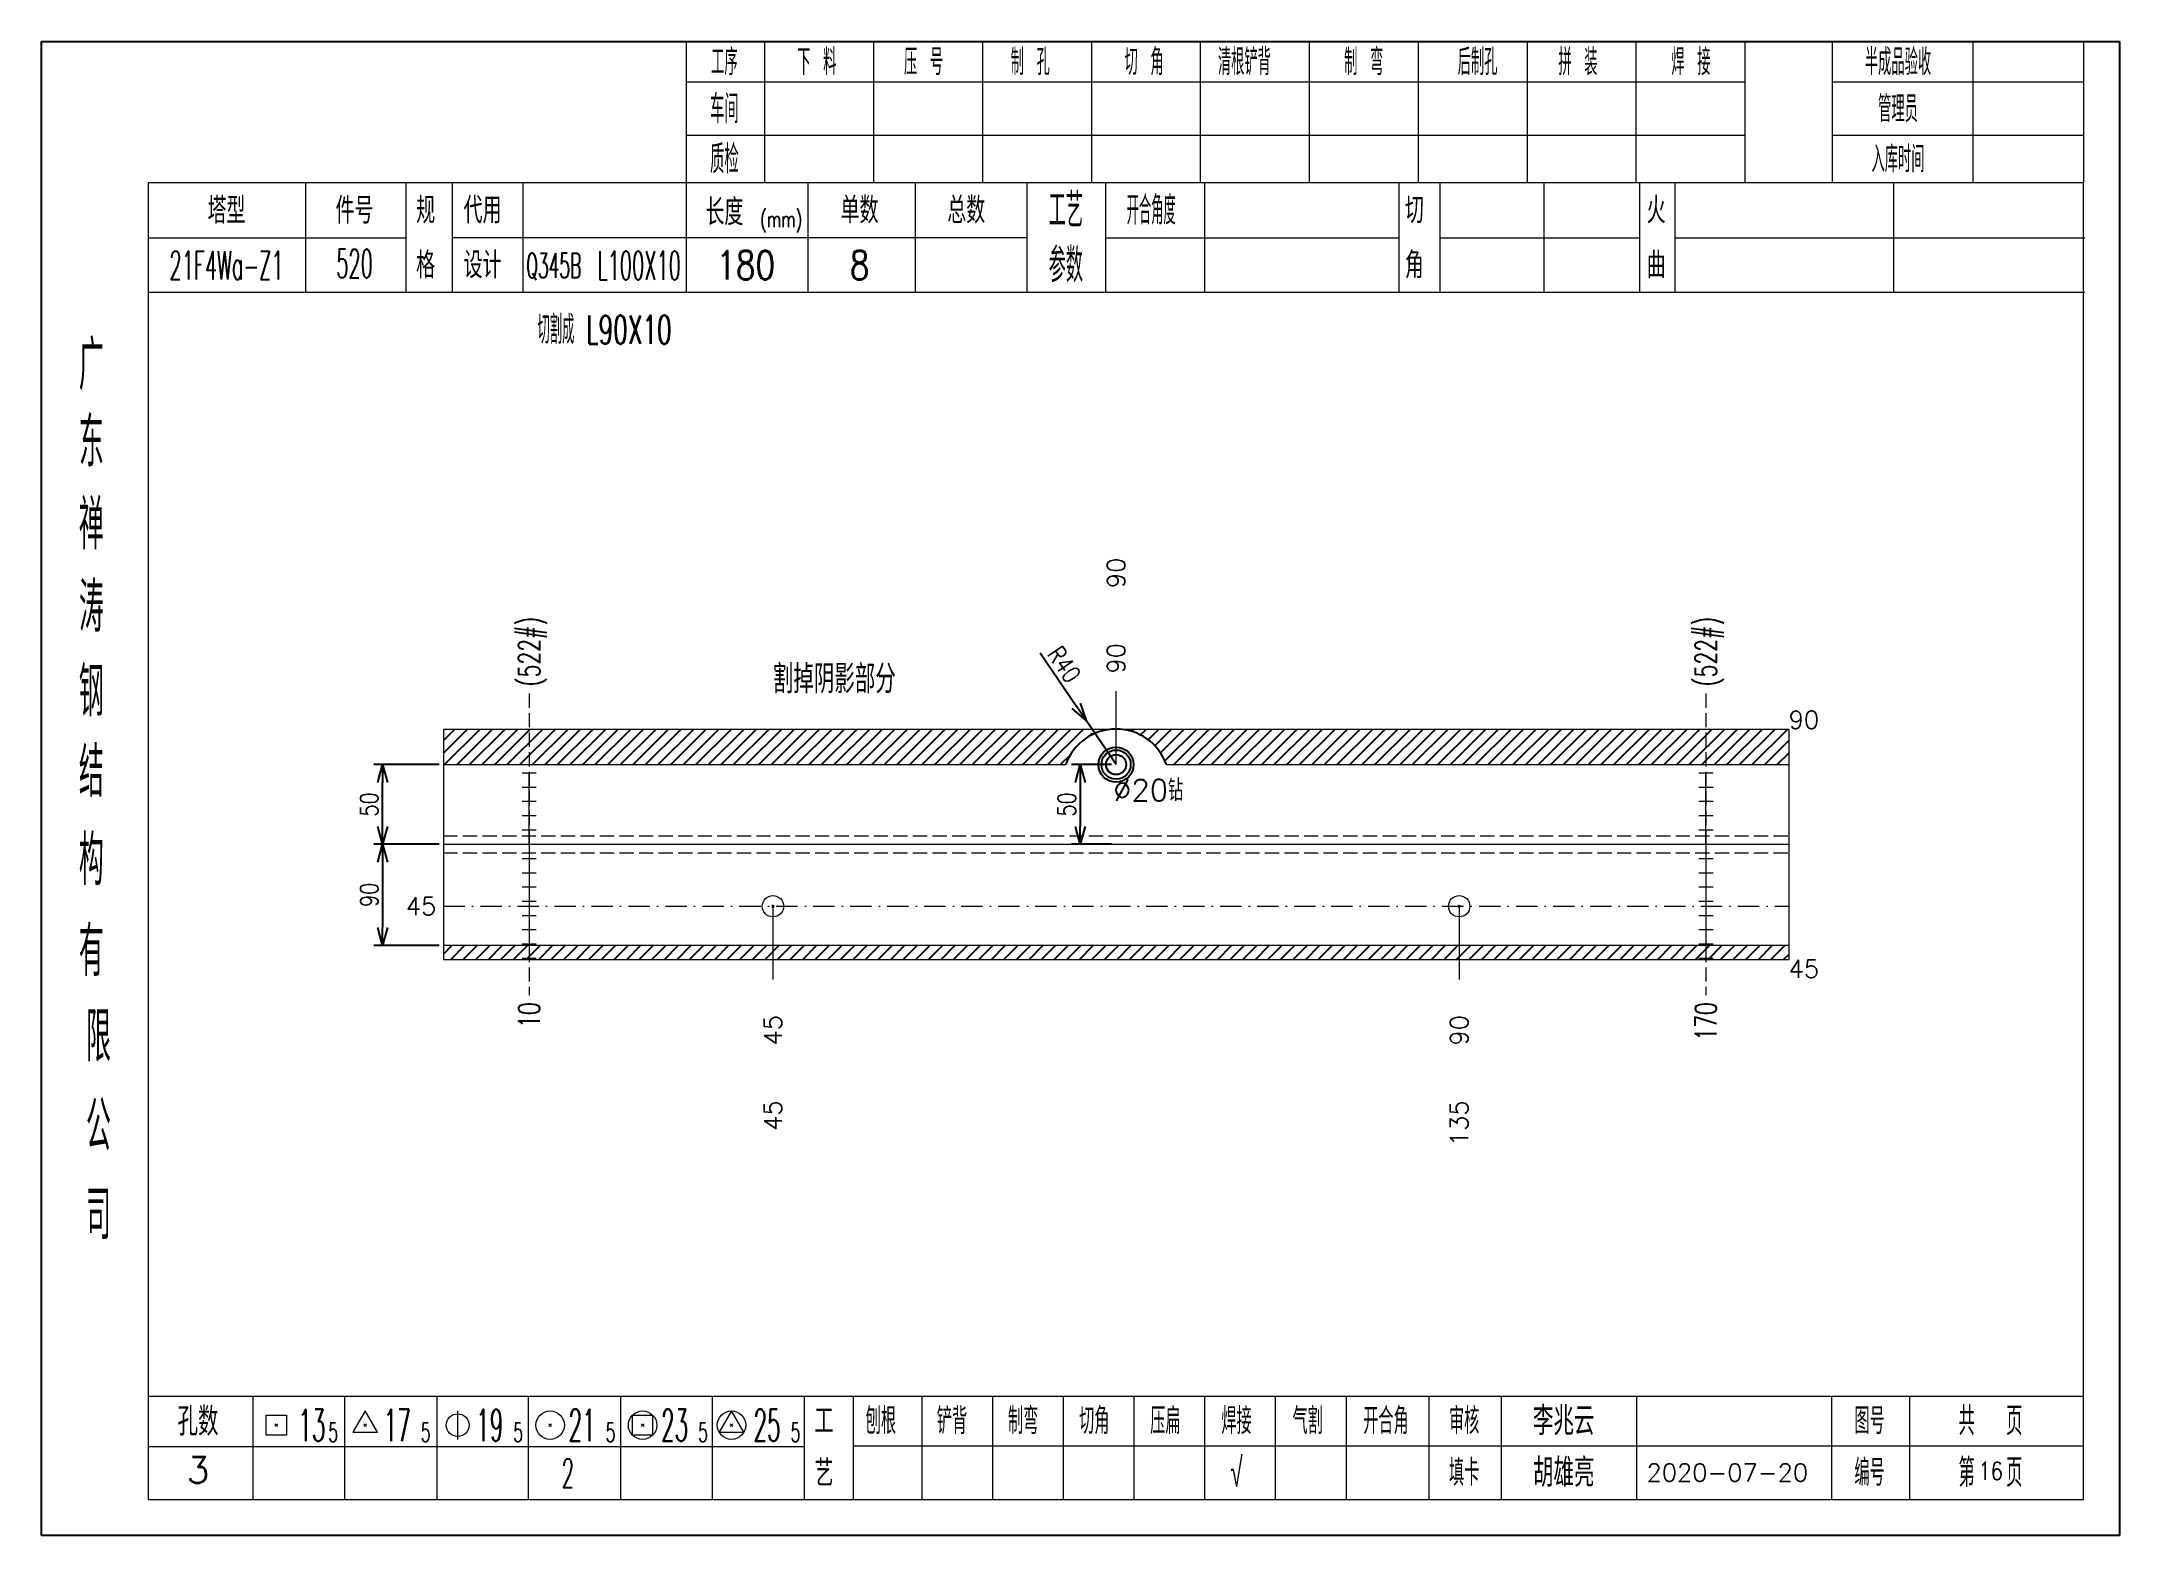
# Model space of a CAD drawing. Extents: x 1310 to 15542, y -76 to 8381.
# Drawn here: x 6198.4 to 6490.5, y 2953.8 to 3163.8 of the extents above; entities that cross this region are included whole.
import ezdxf
from ezdxf.enums import TextEntityAlignment as Align

# ---------------------------------------------------------------- set-up
doc = ezdxf.new("R2010")
doc.units = 0
doc.header["$MEASUREMENT"] = 0
doc.linetypes.add('一点画线', pattern=[5.2, 3, -1, 0.2, -1])
doc.linetypes.add('虚线', pattern=[2.75, 2, -0.75])
doc.layers.get('0').update_dxf_attribs({"linetype": 'CONTINUOUS', "lineweight": 25})
doc.layers.get('Defpoints').update_dxf_attribs({"linetype": 'CONTINUOUS'})
for name, color, linetype, lineweight in [('1', 7, 'CONTINUOUS', 25), ('2', 7, 'CONTINUOUS', 25), ('4', 7, 'CONTINUOUS', 25), ('5', 7, 'CONTINUOUS', 25)]:
    doc.layers.add(name, color=color, linetype=linetype, lineweight=lineweight)
doc.styles.add('DimFont', font='simplex.shx', dxfattribs={"width": 0.8, "bigfont": 'gbhzfs.shx'})
doc.styles.get("Standard").update_dxf_attribs({"font": 'simplex.shx', "width": 0.7, "height": 3, "bigfont": 'gbhzfs.shx'})
doc.dimstyles.new('DHDxfDimStyleOpen30', dxfattribs={"dimtxt": 2.5, "dimasz": 2.5, "dimexe": 1.25, "dimexo": 0.625, "dimtad": 2, "dimtxsty": 'DimFont', "dimblk": 'OPEN30', "dimblk1": 'OPEN30', "dimblk2": 'OPEN30', "dimcen": 2.5, "dimadec": 0, "dimazin": 0, "dimtfac": 1, "dimtmove": 0, "dimatfit": 3, "dimfxl": 0, "dimarcsym": 0})

msp = doc.modelspace()

# ---------------------------------------------------------------- texts
at = {"color": 7, "linetype": 'Continuous', "lineweight": 13}
msp.add_text('90', height=2.5, rotation=90, dxfattribs=at).set_placement((6349.437, 3086.944), align=Align.MIDDLE_LEFT)
at = {"color": 8, "linetype": 'Continuous', "lineweight": 9}
msp.add_text('90', height=2.5, rotation=90, dxfattribs=at).set_placement((6349.437, 3074.944), align=Align.MIDDLE_LEFT)
at = {"color": 7, "linetype": 'Continuous', "lineweight": 13}
msp.add_text('90', height=2.5, dxfattribs=at).set_placement((6444.002, 3068.444), align=Align.MIDDLE_LEFT)
msp.add_text('%%C20钻', height=3, dxfattribs=at).set_placement((6353.962, 3056.143), align=Align.BOTTOM_CENTER)
msp.add_text('45', height=2.5, dxfattribs=at).set_placement((6253.872, 3042.244), align=Align.MIDDLE_RIGHT)
at = {"layer": '1', "color": 7, "linetype": 'Continuous', "lineweight": 13}
msp.add_text('45', height=2.5, dxfattribs=at).set_placement((6444.002, 3033.444), align=Align.MIDDLE_LEFT)
at = {"layer": '1', "color": 8, "linetype": 'Continuous', "lineweight": 9}
for s, p in [('45', (6301.199, 3026.944)), ('90', (6397.675, 3026.944))]:
    msp.add_text(s, height=2.5, rotation=90, dxfattribs=at).set_placement(p, align=Align.MIDDLE_RIGHT)
at = {"layer": '1', "color": 7, "linetype": 'Continuous', "lineweight": 13}
for s, p in [('45', (6301.199, 3014.944)), ('135', (6397.675, 3014.944))]:
    msp.add_text(s, height=2.5, rotation=90, dxfattribs=at).set_placement(p, align=Align.MIDDLE_RIGHT)
at = {"layer": '2', "color": 7, "linetype": 'Continuous', "lineweight": 13, "width": 0.7}
for p in [(6266.931, 3073.144), (6432.373, 3073.144)]:
    msp.add_text('(522#)', height=3, rotation=90, dxfattribs=at).set_placement(p, align=Align.MIDDLE_LEFT)
for s, p in [('10', (6266.931, 3028.744)), ('170', (6432.373, 3028.744))]:
    msp.add_text(s, height=3, rotation=90, dxfattribs=at).set_placement(p, align=Align.MIDDLE_RIGHT)
at = {"layer": '4', "color": 1, "linetype": 'Continuous', "lineweight": 25}
for s, height, width, p in [('工序', 3.7, 0.7, (6294.372, 3160.901)), ('下 料', 3.7, 0.7, (6307.372, 3160.901)), ('压 号', 3.7, 0.7, (6322.372, 3160.901)), ('制 孔', 3.7, 0.7, (6337.372, 3160.901)), ('切 角', 3.7, 0.7, (6353.372, 3160.901)), ('清根铲背 ', 3.7, 0.7, (6368.372, 3160.901)), (' 制 弯', 3.7, 0.7, (6383.372, 3160.901)), (' 后制孔', 3.7, 0.7, (6399.372, 3160.901)), ('拼 装', 3.7, 0.7, (6414.372, 3160.901)), (' 焊 接', 3.7, 0.7, (6429.372, 3160.901)), ('半成品验收', 3.7, 0.7, (6459.372, 3160.901)), ('车间', 4, 0.7, (6294.372, 3154.301)), ('管理员', 3.7, 0.7, (6459.372, 3154.301)), ('质检', 4, 0.7, (6294.372, 3147.241)), ('入库时间', 3.7, 0.7, (6459.372, 3147.241)), ('工艺', 4.8, 0.7, (6342.372, 3140.061)), ('开合角度', 4, 0.6, (6354.372, 3140.061)), ('(mm)', 2.24, 0.7, (6302.372, 3138.801)), ('520', 4, 0.5, (6242.372, 3132.571)), ('参数', 4.8, 0.7, (6342.372, 3132.351)), ('21F4Wa-Z1', 4, 0.5, (6224.372, 3132.321)), ('Q345B', 3.5, 0.5, (6270.372, 3132.301)), ('L100X10', 4, 0.5, (6282.372, 3132.301)), ('180', 4, 0.8, (6297.372, 3132.351)), ('8', 4, 0.8, (6313.372, 3132.351)), ('广', 6.96, 0.7, (6205.372, 3118.271)), ('东', 6.96, 0.7, (6205.372, 3107.481)), ('禅', 6.96, 0.7, (6205.372, 3095.891)), ('涛', 6.96, 0.7, (6205.372, 3084.291)), ('钢', 6.96, 0.7, (6205.372, 3072.401)), ('结', 6.96, 0.7, (6205.372, 3061.091)), ('构', 6.96, 0.7, (6205.372, 3048.711)), ('有', 6.96, 0.7, (6205.372, 3035.901)), ('限', 6.96, 0.7, (6206.372, 3023.901)), ('公', 6.96, 0.7, (6206.372, 3011.361)), ('司', 6.96, 0.7, (6206.372, 2998.881)), ('13', 4.47, 0.5, (6236.372, 2969.301)), ('17', 4.47, 0.5, (6248.372, 2969.301)), ('19', 4.47, 0.5, (6261.372, 2969.301)), ('21', 4.47, 0.5, (6274.372, 2969.301)), ('23', 4.47, 0.5, (6287.372, 2969.301)), ('25', 4.47, 0.5, (6300.372, 2969.301)), ('刨根', 3.7, 0.8, (6316.372, 2969.901)), ('铲背', 3.7, 0.8, (6326.372, 2969.901)), ('制弯', 3.7, 0.8, (6336.372, 2969.901)), ('切角', 3.7, 0.8, (6346.372, 2969.901)), ('压扁', 3.7, 0.8, (6356.372, 2969.901)), ('焊接', 3.7, 0.8, (6366.372, 2969.901)), ('气割', 3.7, 0.8, (6376.372, 2969.901)), ('开合角', 3.7, 0.8, (6387.372, 2969.901)), ('审核', 3.7, 0.8, (6398.372, 2969.901)), ('图号', 3.7, 0.8, (6455.372, 2969.901)), ('共  页', 4, 0.8, (6472.372, 2969.901)), ('5', 2.68, 0.6, (6239.372, 2968.301)), ('5', 2.68, 0.6, (6252.372, 2968.301)), ('5', 2.68, 0.6, (6265.372, 2968.301)), ('5', 2.68, 0.6, (6278.372, 2968.301)), ('5', 2.68, 0.6, (6291.372, 2968.301)), ('5', 2.68, 0.6, (6304.372, 2968.301)), ('√', 4, 0.6, (6366.372, 2962.631)), ('2', 4, 0.5, (6272.372, 2962.551)), ('填卡', 3.7, 0.8, (6398.372, 2962.631)), ('编号', 3.7, 0.8, (6455.372, 2962.631)), ('第  页', 4, 0.8, (6472.372, 2962.631))]:
    msp.add_text(s, height=height, dxfattribs=dict(at, width=width)).set_placement(p, align=Align.MIDDLE_CENTER)
for s, height, p in [('塔型', 3.7, (6224.372, 3140.031)), ('件号', 3.7, (6242.372, 3140.031)), ('规', 3.7, (6252.372, 3140.061)), ('代用', 3.7, (6260.372, 3140.061)), ('长度', 3.7, (6294.372, 3139.801)), ('单数', 3.7, (6313.372, 3140.061)), ('总数', 3.7, (6328.372, 3140.061)), ('切', 3.7, (6391.372, 3140.061)), ('火', 3.7, (6425.372, 3140.061)), ('格', 3.7, (6252.372, 3132.351)), ('设计', 3.7, (6260.372, 3132.351)), ('角', 3.7, (6391.372, 3132.351)), ('曲', 3.7, (6425.372, 3132.351)), ('孔数', 4, (6220.372, 2969.821)), ('工', 3.7, (6308.372, 2969.901)), ('李兆云', 4, (6412.372, 2969.901)), ('3', 3.7, (6220.372, 2962.991)), ('艺', 3.7, (6308.372, 2962.551)), ('胡雄亮', 4, (6412.372, 2962.631)), ('2020-07-20', 2.5, (6435.372, 2962.631))]:
    msp.add_text(s, height=height, dxfattribs=at).set_placement(p, align=Align.MIDDLE_CENTER)
at = {"layer": '4', "color": 6, "linetype": 'Continuous', "lineweight": 25}
for s, height, width, p in [('切割成 L90X10', 4, 0.6, (6277.532, 3123.276)), ('16', 2.5, 0.8, (6472.397, 2962.859))]:
    msp.add_text(s, height=height, dxfattribs=dict(at, width=width)).set_placement(p, align=Align.MIDDLE_CENTER)
at = {"layer": '4', "color": 2, "linetype": 'Continuous', "lineweight": 25}
msp.add_text('割掉阴影部分', height=4, dxfattribs=at).set_placement((6309.825, 3074.173), align=Align.MIDDLE_CENTER)

# ---------------------------------------------------------------- blocks, each defined once
blk = doc.blocks.new('孔21.5')
at = {"layer": '5', "color": 7, "linetype": 'Continuous', "lineweight": 13}
for p, q in [((-0.1, -0.1), (0.1, 0.1)), ((0.1, -0.1), (-0.1, 0.1))]:
    blk.add_line(p, q, dxfattribs=at)
blk.add_circle((0, 0), 1, dxfattribs=at)
blk = doc.blocks.new('_OPEN30')
at = {"color": 0, "linetype": 'ByBlock', "lineweight": -2}
for p, q in [((-1, 0.27), (0, 0)), ((0, 0), (-1, -0.27)), ((0, 0), (-1, 0))]:
    blk.add_line(p, q, dxfattribs=at)
blk = doc.blocks.new('*D72')
at = {"color": 0, "linetype": 'Continuous', "lineweight": -2}
for p, q in [((6348.81, 3062.14), (6343.15, 3062.14)), ((6344.4, 3059.64), (6344.4, 3053.44)), ((6348.81, 3050.94), (6343.15, 3050.94))]:
    blk.add_line(p, q, dxfattribs=at)
at = {"layer": 'Defpoints', "color": 0, "linetype": 'Continuous'}
for p in [(6349.44, 3062.14), (6344.4, 3050.94), (6349.44, 3050.94)]:
    blk.add_point(p, dxfattribs=at)
at = {"color": 0, "linetype": 'Continuous', "lineweight": -2, "xscale": 2.5, "yscale": 2.5, "zscale": 2.5}
for p, rotation in [((6344.4, 3062.14), 90), ((6344.4, 3050.94), 270)]:
    blk.add_blockref('_OPEN30', p, dxfattribs=dict(at, rotation=rotation))
at = {"color": 0, "linetype": 'Continuous', "insert": (6342.52, 3056.54), "char_height": 2.5, "attachment_point": 5, "rotation": 90, "style": 'DimFont'}
blk.add_mtext('50', dxfattribs=at)
blk = doc.blocks.new('*D73')
at = {"color": 0, "linetype": 'Continuous', "lineweight": -2}
for p, q in [((6338.78, 3077.86), (6343.82, 3070.42)), ((6349.44, 3062.14), (6345.23, 3068.35))]:
    blk.add_line(p, q, dxfattribs=at)
at = {"layer": 'Defpoints', "color": 0, "linetype": 'Continuous'}
for p in [(6345.23, 3068.35), (6349.44, 3062.14)]:
    blk.add_point(p, dxfattribs=at)
at = {"color": 0, "linetype": 'Continuous', "lineweight": -2, "xscale": 2.5, "yscale": 2.5, "zscale": 2.5, "rotation": 304.1449578557873}
blk.add_blockref('_OPEN30', (6345.23, 3068.35), dxfattribs=at)
at = {"color": 0, "linetype": 'Continuous', "insert": (6342.15, 3076.23), "char_height": 2.5, "attachment_point": 5, "rotation": 304.145, "style": 'DimFont'}
blk.add_mtext('R40', dxfattribs=at)
blk = doc.blocks.new('*D74')
at = {"color": 0, "linetype": 'Continuous', "lineweight": -2}
for p, q in [((6254.25, 3062.14), (6245.07, 3062.14)), ((6246.32, 3053.44), (6246.32, 3059.64)), ((6254.25, 3050.94), (6245.07, 3050.94))]:
    blk.add_line(p, q, dxfattribs=at)
at = {"layer": 'Defpoints', "color": 0, "linetype": 'Continuous'}
for p in [(6246.32, 3062.14), (6254.87, 3062.14), (6254.87, 3050.94)]:
    blk.add_point(p, dxfattribs=at)
at = {"color": 0, "linetype": 'Continuous', "lineweight": -2, "xscale": 2.5, "yscale": 2.5, "zscale": 2.5}
for p, rotation in [((6246.32, 3062.14), 90), ((6246.32, 3050.94), 270)]:
    blk.add_blockref('_OPEN30', p, dxfattribs=dict(at, rotation=rotation))
at = {"color": 0, "linetype": 'Continuous', "insert": (6244.44, 3056.54), "char_height": 2.5, "attachment_point": 5, "rotation": 90, "style": 'DimFont'}
blk.add_mtext('50', dxfattribs=at)
blk = doc.blocks.new('*D75')
at = {"color": 0, "linetype": 'Continuous', "lineweight": -2}
for p, q in [((6254.25, 3050.94), (6245.07, 3050.94)), ((6246.32, 3048.44), (6246.32, 3039.24)), ((6254.25, 3036.74), (6245.07, 3036.74))]:
    blk.add_line(p, q, dxfattribs=at)
at = {"layer": 'Defpoints', "color": 0, "linetype": 'Continuous'}
for p in [(6254.87, 3050.94), (6246.32, 3036.74), (6254.87, 3036.74)]:
    blk.add_point(p, dxfattribs=at)
at = {"color": 0, "linetype": 'Continuous', "lineweight": -2, "xscale": 2.5, "yscale": 2.5, "zscale": 2.5}
for p, rotation in [((6246.32, 3050.94), 90), ((6246.32, 3036.74), 270)]:
    blk.add_blockref('_OPEN30', p, dxfattribs=dict(at, rotation=rotation))
at = {"color": 0, "linetype": 'Continuous', "insert": (6244.44, 3043.84), "char_height": 2.5, "attachment_point": 5, "rotation": 90, "style": 'DimFont'}
blk.add_mtext('90', dxfattribs=at)
blk = doc.blocks.new('CTJGK')
at = {"color": 6, "linetype": 'Continuous'}
for p, q in [((0, 209.97), (292.13, 209.97)), ((0, 0), (0, 209.97)), ((292.13, 209.97), (292.13, 0)), ((292.13, 0), (0, 0))]:
    blk.add_line(p, q, dxfattribs=at)

# ---------------------------------------------------------------- dimensions: what is measured, and where the dimension line sits
at = {"color": 0, "linetype": 'Continuous'}
dim = msp.add_radius_dim(center=(6349.437, 3062.144), mpoint=(6345.227, 3068.351), text='R40', dimstyle='DHDxfDimStyleOpen30', dxfattribs=at)
dim.commit()
dim.dimension.update_dxf_attribs({"geometry": '*D73', "text_midpoint": (6342.152, 3076.227)})
for base, p1, p2, text, picture, middle in [((6246.318, 3062.144), (6254.872, 3050.944), (6254.872, 3062.144), '50', '*D74', (6244.443, 3056.544)), ((6344.397, 3050.944), (6349.437, 3062.144), (6349.437, 3050.944), '50', '*D72', (6342.522, 3056.544)), ((6246.318, 3036.744), (6254.872, 3050.944), (6254.872, 3036.744), '90', '*D75', (6244.443, 3043.844))]:
    dim = msp.add_linear_dim(base=base, p1=p1, p2=p2, angle=90, text=text, dimstyle='DHDxfDimStyleOpen30', dxfattribs=at)
    dim.commit()
    dim.dimension.update_dxf_attribs({"geometry": picture, "text_midpoint": middle})

# ---------------------------------------------------------------- hatches: boundary and pattern name
at = {"linetype": 'Continuous'}
h = msp.add_hatch(dxfattribs=at)
h.set_pattern_fill('ANSI31', color=0, scale=10, style=0)
h.set_pattern_definition([(45, (-8427.51, -2839.88), (-0.88388348, 0.88388348), [])])
h.paths.add_polyline_path([(6266.931, 3067.144), (6254.872, 3067.144), (6254.872, 3062.144), (6266.931, 3062.144)])
h.paths.add_polyline_path([(6346.214, 3066.416), (6345.868, 3067.144), (6266.931, 3067.144), (6266.931, 3062.144), (6342.366, 3062.144, -0.199274)])
h.paths.add_polyline_path([(6432.373, 3067.144), (6349.437, 3067.144, -0.3178372), (6356.508, 3062.144), (6432.373, 3062.144)])
h.paths.add_polyline_path([(6444.002, 3067.144), (6432.373, 3067.144), (6432.373, 3062.144), (6444.002, 3062.144)])
h = msp.add_hatch(dxfattribs=at)
h.set_pattern_fill('ANSI31', color=0, scale=10, style=0)
h.set_pattern_definition([(45, (-358.2814, -15.6083), (-0.88388348, 0.88388348), [])])
h.paths.add_polyline_path([(6266.931, 3036.744), (6254.872, 3036.744), (6254.872, 3034.744), (6266.931, 3034.744)])
h.paths.add_polyline_path([(6301.199, 3036.744), (6266.931, 3036.744), (6266.931, 3034.744), (6301.199, 3034.744)])
h.paths.add_polyline_path([(6397.675, 3036.744), (6301.199, 3036.744), (6301.199, 3034.744), (6397.675, 3034.744)])
h.paths.add_polyline_path([(6432.373, 3036.744), (6397.675, 3036.744), (6397.675, 3034.744), (6432.373, 3034.744)])
h.paths.add_polyline_path([(6444.002, 3036.744), (6432.373, 3036.744), (6432.373, 3034.744), (6444.002, 3034.744)])

# ---------------------------------------------------------------- linework, layer by layer
at = {"color": 7, "linetype": 'Continuous', "lineweight": 13}
for p, q in [((6349.437, 3062.144), (6349.437, 3072.444)), ((6301.199, 3042.244), (6301.199, 3031.944)), ((6397.675, 3042.244), (6397.675, 3031.944))]:
    msp.add_line(p, q, dxfattribs=at)
at = {"color": 7, "linetype": 'Continuous', "lineweight": 18}
for p, q in [((6254.872, 3067.144), (6254.872, 3034.744)), ((6254.872, 3067.144), (6444.002, 3067.144)), ((6444.002, 3067.144), (6444.002, 3034.744)), ((6254.872, 3062.144), (6342.366, 3062.144)), ((6356.508, 3062.144), (6444.002, 3062.144)), ((6254.872, 3050.944), (6444.002, 3050.944))]:
    msp.add_line(p, q, dxfattribs=at)
at = {"color": 1, "linetype": '虚线', "lineweight": 18}
for p, q in [((6254.872, 3052.144), (6444.002, 3052.144)), ((6254.872, 3049.744), (6444.002, 3049.744))]:
    msp.add_line(p, q, dxfattribs=at)
at = {"color": 3, "linetype": '一点画线', "lineweight": 13}
msp.add_line((6254.872, 3042.244), (6444.002, 3042.244), dxfattribs=at)
at = {"color": 0, "linetype": 'Continuous'}
for radius in [2.467, 2.052, 1.414]:
    msp.add_circle((6349.437, 3062.144), radius, dxfattribs=at)
msp.add_arc((6349.437, 3059.644), 7.5, 19.47122, 160.52878, dxfattribs=at)
at = {"layer": '1', "color": 7, "linetype": 'Continuous', "lineweight": 18}
for p, q in [((6254.872, 3036.744), (6444.002, 3036.744)), ((6254.872, 3034.744), (6444.002, 3034.744))]:
    msp.add_line(p, q, dxfattribs=at)
at = {"layer": '2', "color": 216, "linetype": '虚线', "lineweight": 13}
for p, q in [((6266.931, 3072.144), (6266.931, 3029.744)), ((6432.373, 3072.144), (6432.373, 3029.744))]:
    msp.add_line(p, q, dxfattribs=at)
at = {"layer": '2', "color": 7, "linetype": 'Continuous', "lineweight": 13}
for p, q in [((6267.931, 3060.944), (6265.931, 3060.944)), ((6267.931, 3058.944), (6265.931, 3058.944)), ((6266.931, 3050.944), (6266.931, 3060.944)), ((6433.373, 3060.944), (6431.373, 3060.944)), ((6433.373, 3058.944), (6431.373, 3058.944)), ((6432.373, 3050.944), (6432.373, 3060.944)), ((6267.931, 3056.944), (6265.931, 3056.944)), ((6433.373, 3056.944), (6431.373, 3056.944)), ((6267.931, 3054.944), (6265.931, 3054.944)), ((6267.931, 3052.944), (6265.931, 3052.944)), ((6433.373, 3054.944), (6431.373, 3054.944)), ((6433.373, 3052.944), (6431.373, 3052.944)), ((6266.931, 3050.944), (6266.931, 3034.744)), ((6432.373, 3050.944), (6432.373, 3034.744)), ((6265.931, 3048.944), (6267.931, 3048.944)), ((6265.931, 3046.944), (6267.931, 3046.944)), ((6431.373, 3048.944), (6433.373, 3048.944)), ((6431.373, 3046.944), (6433.373, 3046.944)), ((6265.931, 3044.944), (6267.931, 3044.944)), ((6431.373, 3044.944), (6433.373, 3044.944)), ((6265.931, 3042.944), (6267.931, 3042.944)), ((6431.373, 3042.944), (6433.373, 3042.944)), ((6265.931, 3040.944), (6267.931, 3040.944)), ((6265.931, 3038.944), (6267.931, 3038.944)), ((6431.373, 3040.944), (6433.373, 3040.944)), ((6431.373, 3038.944), (6433.373, 3038.944)), ((6265.931, 3036.944), (6267.931, 3036.944)), ((6431.373, 3036.944), (6433.373, 3036.944)), ((6265.931, 3034.944), (6267.931, 3034.944)), ((6431.373, 3034.944), (6433.373, 3034.944))]:
    msp.add_line(p, q, dxfattribs=at)
at = {"layer": '4', "color": 1, "linetype": 'Continuous', "lineweight": 18}
for p, q in [((6198.372, 3163.771), (6198.372, 2953.801)), ((6490.502, 3163.771), (6198.372, 3163.771)), ((6289.002, 3163.771), (6289.002, 3143.931)), ((6300.032, 3163.771), (6300.032, 3143.911)), ((6315.342, 3163.771), (6315.342, 3143.911)), ((6330.662, 3163.771), (6330.662, 3143.911)), ((6345.972, 3163.771), (6345.972, 3143.911)), ((6361.282, 3163.771), (6361.282, 3143.911)), ((6376.592, 3163.771), (6376.592, 3143.911)), ((6391.912, 3163.771), (6391.912, 3143.911)), ((6407.222, 3163.771), (6407.222, 3143.911)), ((6422.532, 3163.771), (6422.532, 3143.911)), ((6437.842, 3163.771), (6437.842, 3143.931)), ((6437.842, 3163.771), (6437.842, 3143.911)), ((6450.122, 3163.771), (6450.122, 3143.911)), ((6469.872, 3163.771), (6469.872, 3143.911)), ((6485.452, 3163.771), (6485.452, 3143.911)), ((6490.502, 3133.971), (6490.502, 3163.771)), ((6437.842, 3158.041), (6289.002, 3158.041)), ((6485.452, 3158.041), (6450.122, 3158.041)), ((6437.842, 3150.561), (6289.002, 3150.561)), ((6485.452, 3150.561), (6450.122, 3150.561)), ((6213.382, 3143.911), (6213.382, 2958.851)), ((6485.452, 3143.911), (6213.382, 3143.911)), ((6235.502, 3143.921), (6235.502, 3128.501)), ((6249.652, 3128.501), (6249.652, 3143.911)), ((6256.152, 3128.501), (6256.152, 3143.911)), ((6266.022, 3143.911), (6266.022, 3128.501)), ((6289.002, 3143.931), (6289.002, 3128.501)), ((6306.122, 3143.911), (6306.122, 3128.501)), ((6321.172, 3143.911), (6321.172, 3128.501)), ((6336.872, 3143.911), (6336.872, 3128.501)), ((6347.932, 3143.911), (6347.932, 3128.501)), ((6361.882, 3143.911), (6361.882, 3128.501)), ((6389.182, 3143.911), (6389.182, 3128.501)), ((6394.942, 3143.911), (6394.942, 3128.501)), ((6409.562, 3143.911), (6409.562, 3128.501)), ((6423.022, 3143.911), (6423.022, 3128.501)), ((6428.012, 3143.911), (6428.012, 3128.501)), ((6458.752, 3143.911), (6458.752, 3128.501)), ((6485.452, 2958.851), (6485.452, 3143.911)), ((6249.652, 3136.151), (6213.382, 3136.151)), ((6336.872, 3136.201), (6256.152, 3136.201)), ((6347.932, 3136.201), (6389.182, 3136.201)), ((6394.942, 3136.201), (6423.022, 3136.201)), ((6428.012, 3136.201), (6485.632, 3136.201)), ((6490.502, 2953.801), (6490.502, 3133.971)), ((6485.632, 3128.501), (6213.382, 3128.501)), ((6213.382, 2973.381), (6485.452, 2973.381)), ((6228.072, 2973.381), (6228.072, 2958.851)), ((6241.002, 2958.851), (6241.002, 2973.381)), ((6253.932, 2973.381), (6253.932, 2958.851)), ((6266.852, 2958.851), (6266.852, 2973.381)), ((6279.782, 2973.381), (6279.782, 2958.851)), ((6292.712, 2958.851), (6292.712, 2973.381)), ((6305.632, 2958.851), (6305.632, 2973.381)), ((6312.502, 2958.851), (6312.502, 2973.381)), ((6322.162, 2958.851), (6322.162, 2973.381)), ((6332.102, 2958.851), (6332.102, 2973.381)), ((6342.042, 2958.851), (6342.042, 2973.381)), ((6351.992, 2958.851), (6351.992, 2973.381)), ((6361.932, 2958.851), (6361.932, 2973.381)), ((6371.872, 2958.851), (6371.872, 2973.381)), ((6381.822, 2958.851), (6381.822, 2973.381)), ((6393.462, 2958.851), (6393.462, 2973.381)), ((6403.612, 2958.851), (6403.612, 2973.381)), ((6422.672, 2958.851), (6422.672, 2973.381)), ((6450.052, 2958.851), (6450.052, 2973.381)), ((6461.012, 2958.851), (6461.012, 2973.381)), ((6305.632, 2966.251), (6213.382, 2966.251)), ((6312.462, 2966.411), (6485.452, 2966.411)), ((6213.382, 2958.851), (6485.452, 2958.851)), ((6198.372, 2953.801), (6490.502, 2953.801))]:
    msp.add_line(p, q, dxfattribs=at)
at = {"layer": '4', "color": 7, "linetype": 'Continuous', "lineweight": 13}
for p, q in [((6243.872, 2971.301), (6242.14, 2968.301)), ((6245.604, 2968.301), (6243.872, 2971.301)), ((6256.872, 2971.301), (6256.872, 2967.301)), ((6295.372, 2971.301), (6293.64, 2968.301)), ((6297.104, 2968.301), (6295.372, 2971.301)), ((6229.958, 2967.887), (6229.958, 2970.715)), ((6229.958, 2970.715), (6232.786, 2970.715)), ((6231.172, 2969.101), (6231.572, 2969.501)), ((6231.572, 2969.101), (6231.172, 2969.501)), ((6232.786, 2970.715), (6232.786, 2967.887)), ((6242.14, 2968.301), (6245.604, 2968.301)), ((6243.672, 2969.101), (6244.072, 2969.501)), ((6244.072, 2969.101), (6243.672, 2969.501)), ((6269.672, 2969.101), (6270.072, 2969.501)), ((6270.072, 2969.101), (6269.672, 2969.501)), ((6281.458, 2967.887), (6281.458, 2970.715)), ((6281.458, 2970.715), (6284.286, 2970.715)), ((6282.672, 2969.101), (6283.072, 2969.501)), ((6283.072, 2969.101), (6282.672, 2969.501)), ((6284.286, 2970.715), (6284.286, 2967.887)), ((6293.64, 2968.301), (6297.104, 2968.301)), ((6295.172, 2969.101), (6295.572, 2969.501)), ((6295.572, 2969.101), (6295.172, 2969.501)), ((6232.786, 2967.887), (6229.958, 2967.887)), ((6284.286, 2967.887), (6281.458, 2967.887))]:
    msp.add_line(p, q, dxfattribs=at)
for centre, radius in [((6269.872, 2969.301), 2), ((6282.872, 2969.301), 2), ((6295.372, 2969.301), 2), ((6256.872, 2969.301), 1.6)]:
    msp.add_circle(centre, radius, dxfattribs=at)

# ---------------------------------------------------------------- block references
at = {"color": 0, "linetype": 'Continuous'}
msp.add_blockref('CTJGK', (6198.372, 2953.801), dxfattribs=at)
at = {"layer": '1', "color": 8, "linetype": 'Continuous', "lineweight": 9, "xscale": 1.5, "yscale": 1.5, "zscale": 1.5}
for p in [(6301.199, 3042.244), (6397.675, 3042.244)]:
    msp.add_blockref('孔21.5', p, dxfattribs=at)

msp.set_redraw_order([(e.dxf.handle, doc.entitydb.next_handle()) for e in msp.query("TEXT MTEXT ATTDEF DIMENSION ARC_DIMENSION")])  # texts and dimensions are drawn at this point

doc.saveas('drawing.dxf')
